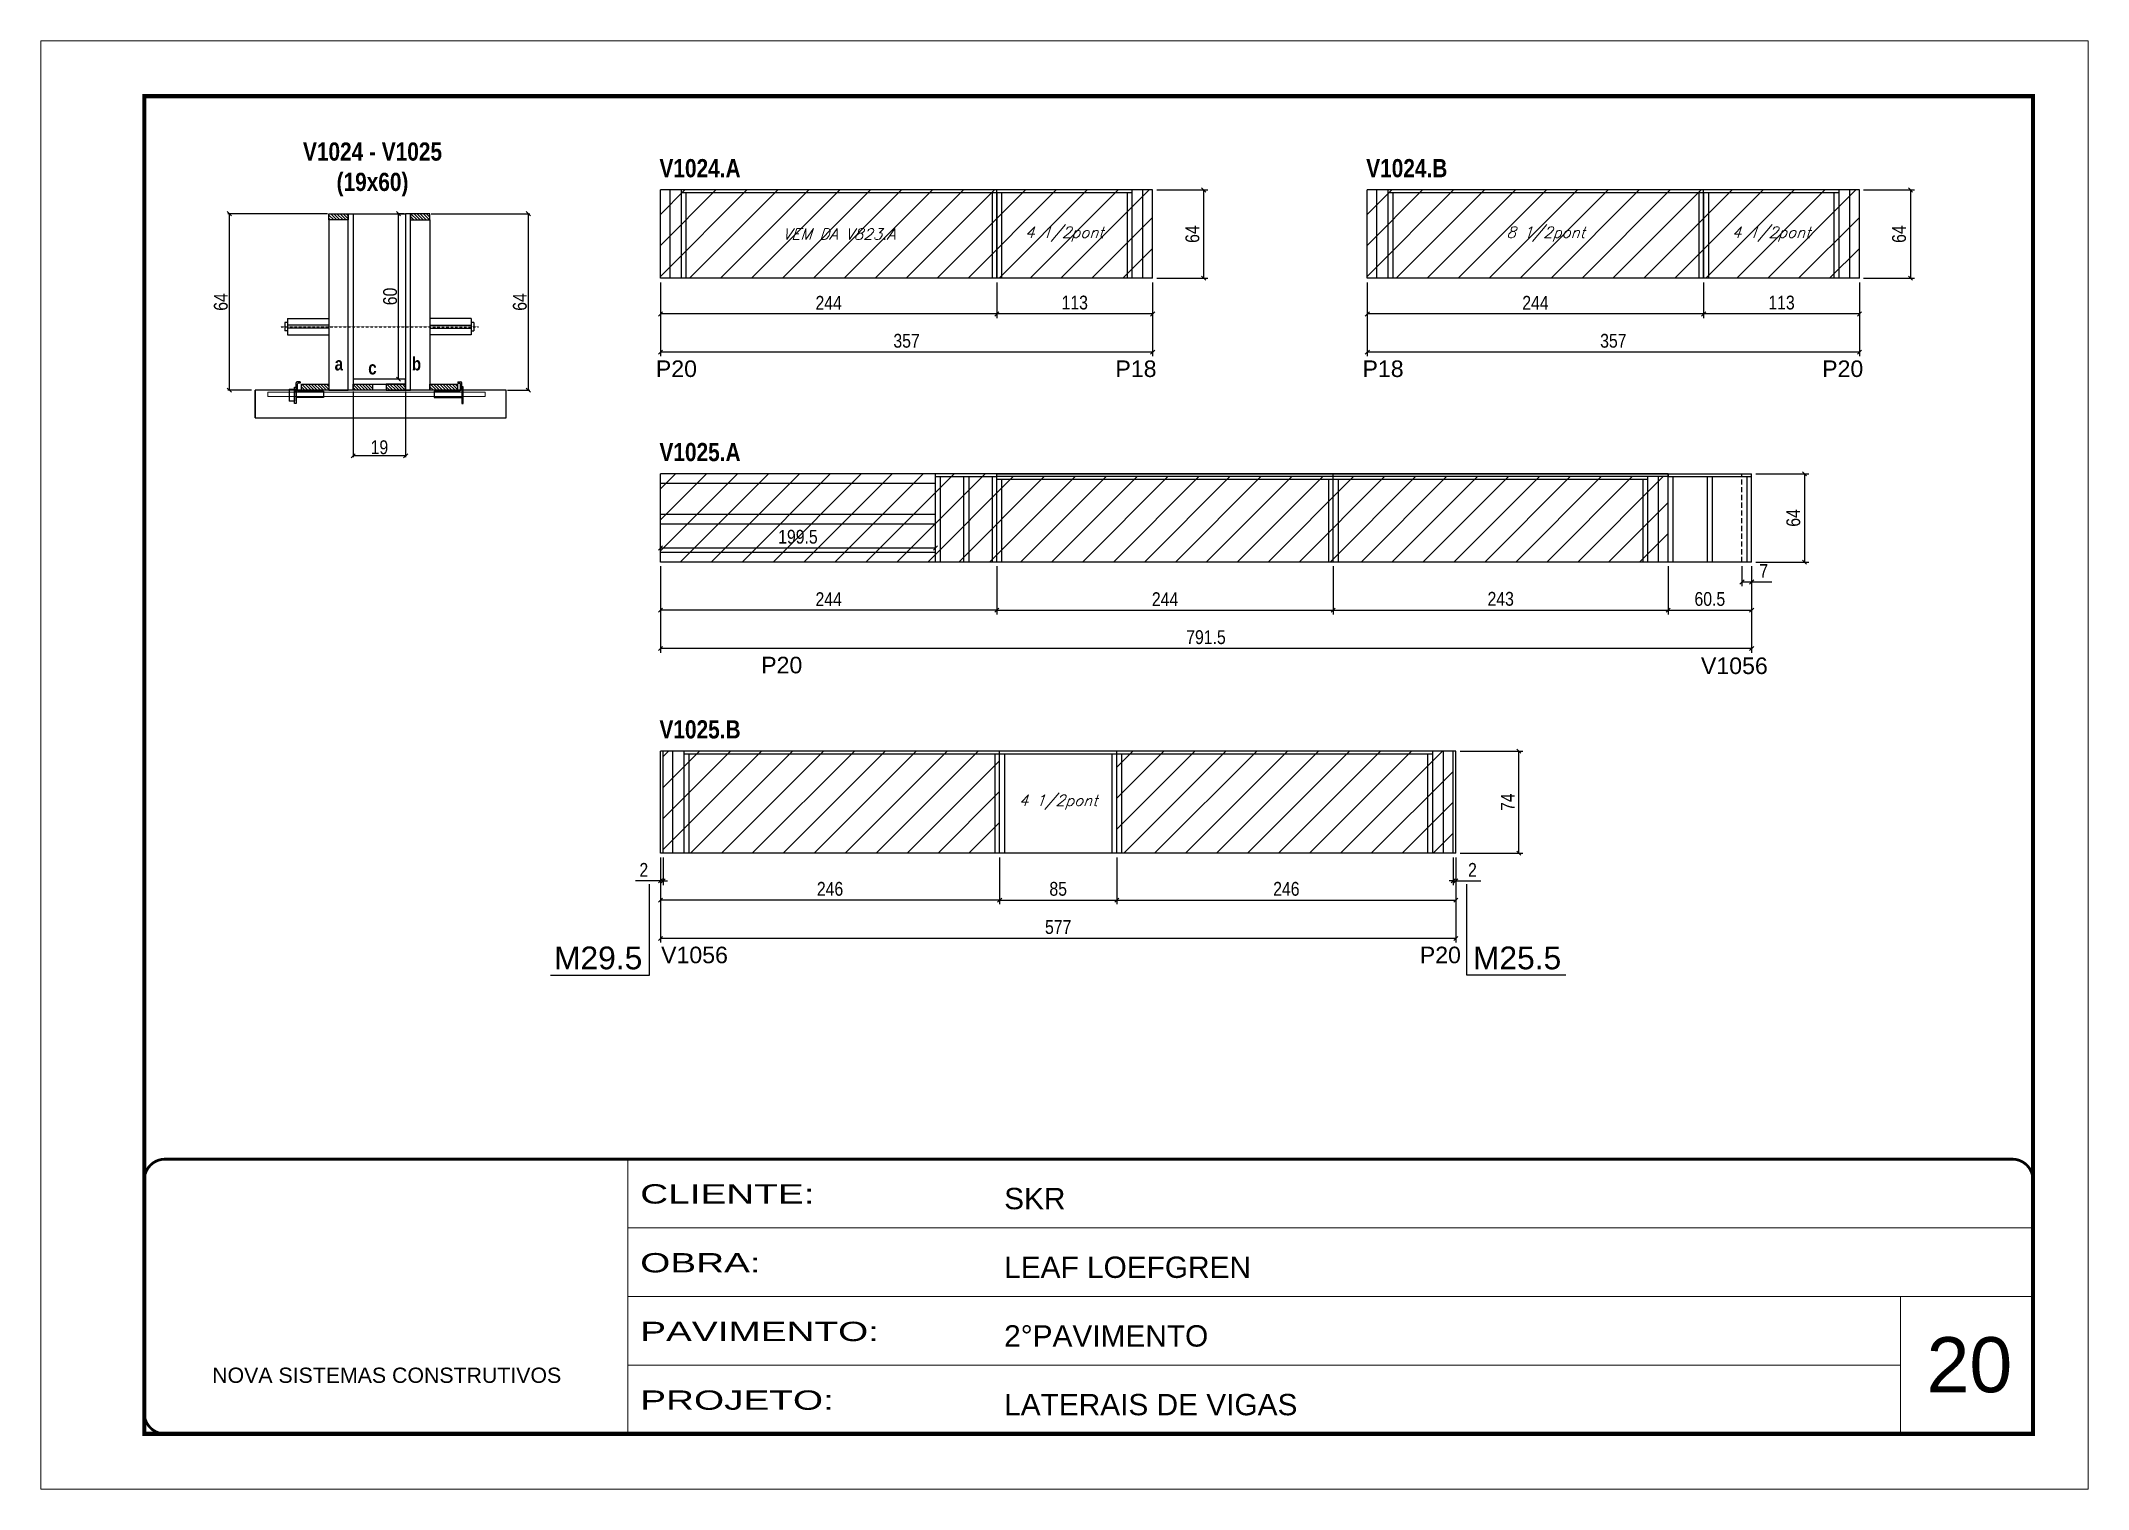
# Model space of a CAD drawing. Extents: x 3309 to 9563, y -2522 to 14608.
# Drawn here: x 8078 to 9563, y 8964 to 10014 of the extents above; entities that cross this region are included whole.
import ezdxf

# ---------------------------------------------------------------- set-up
doc = ezdxf.new("R2010")
doc.units = 0
for name, pattern in [('CONTINUO', [0]), ('DASHED', [0.75, 0.5, -0.25]), ('HIDDEN', [0.375, 0.25, -0.125])]:
    doc.linetypes.add(name, pattern=pattern)
for name, color, linetype in [('5', 5, 'Continuous'), ('barrote', 251, 'Continuous'), ('COTA', 241, 'Continuous'), ('detalhes', 4, 'Continuous'), ('NOMENCLATURA', 7, 'Continuous'), ('Painéis', 200, 'Continuous'), ('presilha', 1, 'Continuous'), ('SARR_2.2x10', 60, 'Continuous'), ('SARR_2.2x7', 40, 'Continuous'), ('SARR_3.5x7', 81, 'Continuous'), ('TENSOR', 3, 'Continuous'), ('texto', 7, 'Continuous')]:
    doc.layers.add(name, color=color, linetype=linetype)
for name, color, linetype, lineweight in [('CARIMBO', 255, 'Continuous', 9), ('CONCRETO', 251, 'Continuous', 25), ('Folhas', 255, 'Continuous', 9), ('Hachura', 251, 'Continuous', 9), ('SARRAFO DE PRESSAO', 251, 'DASHED', 9), ('SCO-___-LAJ', 2, 'Continuous', 0)]:
    doc.layers.add(name, color=color, linetype=linetype, lineweight=lineweight)
doc.styles.add('ARIAL', font='arial.ttf')
doc.styles.add('COTA TECNICA', font='techl___.ttf', dxfattribs={"height": 10})
doc.styles.add('COTA TECNICA 2X', font='techl___.ttf', dxfattribs={"height": 10})
doc.styles.add('Romans', font='romans.shx')
doc.styles.get("Standard").update_dxf_attribs({"font": 'arial.ttf'})
doc.styles.add('TECNICA', font='techb___.ttf', dxfattribs={"height": 10})
doc.styles.add('Tecnologia', font='')
doc.styles.get('Tecnologia').set_extended_font_data('Forgotten Futurist')
doc.dimstyles.new('PAINEL', dxfattribs={"dimtxt": 10, "dimasz": 3, "dimexe": 3, "dimexo": 3, "dimgap": 3, "dimtad": 1, "dimdec": 1, "dimzin": 12, "dimdsep": 46, "dimtxsty": 'COTA TECNICA', "dimblk1": 'OBLIQUE', "dimblk2": 'OBLIQUE', "dimsah": 1, "dimcen": 0.9, "dimclrd": 4, "dimclre": 4, "dimclrt": 240, "dimadec": 1, "dimazin": 3, "dimtfac": 1, "dimtdec": 1, "dimtmove": 0, "dimatfit": 3, "dimfxl": 1, "dimtolj": 1, "dimtzin": 12, "dimarcsym": 0})
doc.dimstyles.new('SECAO', dxfattribs={"dimscale": 0.333333, "dimtxt": 5, "dimasz": 9, "dimexe": 3, "dimexo": 3, "dimgap": 3, "dimtad": 1, "dimdec": 1, "dimlfac": 0.5, "dimzin": 12, "dimdsep": 46, "dimtxsty": 'COTA TECNICA 2X', "dimblk1": 'OBLIQUE', "dimblk2": 'OBLIQUE', "dimsah": 1, "dimcen": 0.9, "dimclrd": 4, "dimclre": 4, "dimclrt": 240, "dimadec": 1, "dimazin": 3, "dimtfac": 1, "dimtdec": 1, "dimtmove": 0, "dimatfit": 3, "dimfxl": 1, "dimtolj": 1, "dimtzin": 12, "dimarcsym": 0})
pattern_1 = [(135, (41539.9267, -113751.8887), (-1.122532015, -1.122532015), [])]

msp = doc.modelspace()

# ---------------------------------------------------------------- texts
at = {"layer": '5', "linetype": 'Continuous'}
for s, rotation, p in [('P20', 359.99996, (8523.94, 9769.9)), ('P18', 0.00004, (8857.3, 9769.9)), ('P18', 359.99996, (9036.55, 9769.9)), ('P20', 0.00004, (9369.98, 9769.9)), ('P20', 0.00004, (8600.35, 9555.03)), ('V1056', 0.00004, (9282.06, 9554.52)), ('V1056', 0.00004, (8527.73, 9344.83)), ('P20', 0.00004, (9078.1, 9344.83))]:
    msp.add_text(s, height=12, rotation=rotation, dxfattribs=at).set_placement(p)
at = {"layer": 'CARIMBO', "style": 'ARIAL'}
msp.add_text('20', height=40, dxfattribs=at).set_placement((9445.73, 9033.7))
at = {"layer": 'detalhes', "style": 'TECNICA'}
for s, p in [('a', (8290.91, 9774.67)), ('c', (8315.28, 9771.75)), ('b', (8346.89, 9774.66))]:
    msp.add_text(s, height=9.6, dxfattribs=at).set_placement(p)
at = {"layer": 'NOMENCLATURA', "style": 'TECNICA'}
for s, p in [('V1024.A', (8526.56, 9914.72)), ('V1024.B', (9039.24, 9914.72)), ('V1025.A', (8526.56, 9708.87)), ('V1025.B', (8526.56, 9507.78))]:
    msp.add_text(s, height=13.2, dxfattribs=at).set_placement(p)
at = {"layer": 'NOMENCLATURA', "linetype": 'Continuous'}
for s, p in [('M29.5', (8450.05, 9340.42, 0)), ('M25.5', (9116.65, 9340.42, 0))]:
    msp.add_text(s, height=16.5, dxfattribs=at).set_placement(p)
at = {"layer": 'NOMENCLATURA', "insert": (8318.39, 9939.98), "char_height": 13.2, "attachment_point": 2, "style": 'TECNICA'}
msp.add_mtext_dynamic_manual_height_columns('V1024 - V1025\\P(19x60)', width=300.2766, gutter_width=1, heights=[0], dxfattribs=at)
at = {"layer": 'texto', "color": 2, "char_height": 8, "attachment_point": 5, "style": 'Romans'}
for s, insert in [('{\\Q19;\\C256;VEM DA V823.A}', (8656.78, 9873.53)), ('{\\Q19;\\C256;4 1/2pont}', (8820.28, 9873.53)), ('{\\Q19;\\C256;8 1/2pont}', (9169.46, 9873.53)), ('{\\Q19;\\C256;4 1/2pont}', (9332.96, 9873.53)), ('{\\Q19;\\C256;4 1/2pont}', (8815.78, 9461.59))]:
    msp.add_mtext(s, dxfattribs=dict(at, insert=insert))

# ---------------------------------------------------------------- blocks, each defined once
blk = doc.blocks.new('9999999999')
at = {"color": 30, "linetype": 'CONTINUO'}
for p, q in [((98564.6, 34230.2), (98564.6, 34429.4)), ((98564.6, 34379.6), (99584, 34379.6)), ((98564.6, 34329.8), (99488, 34329.8)), ((99584, 34329.8), (99488, 34329.8)), ((99488, 34329.8), (99488, 34230.2)), ((98564.6, 34280), (99488, 34280))]:
    blk.add_line(p, q, dxfattribs=at)
at = {"color": 30, "linetype": 'CONTINUO', "const_width": 2}
blk.add_lwpolyline([(99584, 34230.2), (99584, 34414.4, 0.414214), (99569, 34429.4), (98229, 34429.4, 0.414214), (98214, 34414.4), (98214, 34245.2, 0.414214), (98229, 34230.2), (99584, 34230.2)], format="xyb", dxfattribs=at)
at = {"layer": 'Folhas'}
blk.add_lwpolyline([(98139, 34190.2), (99624, 34190.2), (99624, 35240.2), (98139, 35240.2)], close=True, dxfattribs=at)
at = {"layer": 'Folhas', "color": 30, "const_width": 3}
blk.add_lwpolyline([(98214, 34230.2), (99584, 34230.2), (99584, 35200.2), (98214, 35200.2)], close=True, dxfattribs=at)
at = {"color": 7, "linetype": 'Continuous', "ltscale": 5, "style": 'ARIAL'}
for s, height, p in [('SKR', 15.48, (98837.7, 34393.1)), ('LEAF LOEFGREN', 15.483, (98837.7, 34343.3)), ('2°PAVIMENTO', 15.483, (98837.7, 34293.5)), ('NOVA SISTEMAS CONSTRUTIVOS', 11.059, (98263.2, 34267.2)), ('LATERAIS DE VIGAS', 15.483, (98837.7, 34243.7))]:
    blk.add_text(s, height=height, dxfattribs=at).set_placement(p)
at = {"layer": 'Folhas', "color": 7, "style": 'Tecnologia', "width": 1.5}
for s, p in [('CLIENTE:', (98573.7, 34397.2)), ('OBRA:', (98573.7, 34347.3)), ('PAVIMENTO:', (98573.7, 34297.5)), ('PROJETO:', (98573.7, 34247.7))]:
    blk.add_text(s, height=14, dxfattribs=at).set_placement(p)
blk = doc.blocks.new('_Oblique')
at = {"color": 0, "linetype": 'ByBlock', "lineweight": -2}
blk.add_line((-0.5, -0.5), (0.5, 0.5), dxfattribs=at)
blk = doc.blocks.new('*D617')
at = {"layer": 'COTA', "color": 4, "lineweight": -2, "transparency": 16777216}
for p, q in [((8304.4, 9759.3), (8304.4, 9711.8)), ((8342.4, 9759.3), (8342.4, 9711.8)), ((8342.4, 9712.8), (8304.4, 9712.8))]:
    blk.add_line(p, q, dxfattribs=at)
at = {"layer": 'Defpoints', "color": 0, "transparency": 16777216}
for p in [(8304.4, 9760.3), (8342.4, 9760.3), (8304.4, 9712.8)]:
    blk.add_point(p, dxfattribs=at)
at = {"layer": 'COTA', "color": 4, "lineweight": -2, "transparency": 16777216, "xscale": 3, "yscale": 3, "zscale": 3, "rotation": 180}
blk.add_blockref('_Oblique', (8304.4, 9712.8), dxfattribs=at)
at = {"layer": 'COTA', "color": 4, "lineweight": -2, "transparency": 16777216, "xscale": 3, "yscale": 3, "zscale": 3}
blk.add_blockref('_Oblique', (8342.4, 9712.8), dxfattribs=at)
at = {"layer": 'COTA', "color": 240, "transparency": 16777216, "insert": (8323.4, 9718.9), "char_height": 10, "attachment_point": 5, "style": 'COTA TECNICA 2X'}
blk.add_mtext('\\A1;19', dxfattribs=at)
blk = doc.blocks.new('PRESILHA METÁLICA 1')
at = {"layer": 'presilha'}
for p, q in [((0, 13), (6, 13)), ((0, 13), (0, 0)), ((6, 0), (0, 0)), ((6, 15.5), (7.5, 15.5)), ((6, -2.5), (6, 15.5)), ((6, 13), (6, 0)), ((7.5, 10.6), (7.5, 19.9)), ((7.5, 15.5), (7.5, -2.5)), ((37.5, 4.1), (7.5, 4.1)), ((12, 21), (8.6, 21)), ((9, 11.6), (9, 18.9)), ((12, 19.5), (9.6, 19.5)), ((37.5, 11), (9.6, 11)), ((12, 21), (12, 19.5)), ((37.5, 11), (37.5, 4.1)), ((7.5, -2.5), (6, -2.5))]:
    blk.add_line(p, q, dxfattribs=at)
for centre, radius, start, end in [((8.6, 19.9), 1.14, 90, 180), ((9.6, 18.9), 0.57, 90, 180), ((9.6, 11.6), 0.57, 180, 270)]:
    blk.add_arc(centre, radius, start, end, dxfattribs=at)
blk = doc.blocks.new('PRESILHA METÁLICA 2')
at = {"layer": 'presilha'}
for p, q in [((-5.2, 23.5), (-5.2, 22)), ((-5.2, 23.5), (-1.9, 23.5)), ((-0.8, 14.6), (-0.8, 22.4)), ((-30.8, 13.5), (-30.8, 6.6)), ((-30.8, 13.5), (-2.8, 13.5)), ((-30.8, 6.6), (-0.8, 6.6)), ((-5.2, 22), (-2.8, 22)), ((-2.2, 14.1), (-2.2, 21.4)), ((0.8, 18), (-0.8, 18)), ((-0.8, 18), (-0.8, 0)), ((-0.8, 0), (0.8, 0)), ((0.8, 0), (0.8, 18))]:
    blk.add_line(p, q, dxfattribs=at)
for centre, radius, start, end in [((-1.9, 22.4), 1.14, 0, 90), ((-2.8, 21.4), 0.57, 0, 90), ((-2.8, 14.1), 0.57, 270, 0)]:
    blk.add_arc(centre, radius, start, end, dxfattribs=at)
blk = doc.blocks.new('*D618')
at = {"layer": 'COTA', "color": 4, "lineweight": -2, "transparency": 16777216}
for p, q in [((8361, 9888.3), (8432.4, 9888.3)), ((8431.4, 9888.3), (8431.4, 9760.3)), ((8416.2, 9760.3), (8432.4, 9760.3))]:
    blk.add_line(p, q, dxfattribs=at)
at = {"layer": 'Defpoints', "color": 0, "transparency": 16777216}
for p in [(8360, 9888.3), (8415.2, 9760.3), (8431.4, 9760.3)]:
    blk.add_point(p, dxfattribs=at)
at = {"layer": 'COTA', "color": 4, "lineweight": -2, "transparency": 16777216, "xscale": 3, "yscale": 3, "zscale": 3}
for p, rotation in [((8431.4, 9888.3), 90), ((8431.4, 9760.3), 270)]:
    blk.add_blockref('_Oblique', p, dxfattribs=dict(at, rotation=rotation))
at = {"layer": 'COTA', "color": 240, "transparency": 16777216, "insert": (8425.3, 9824.3), "char_height": 10, "attachment_point": 5, "rotation": 90, "style": 'COTA TECNICA 2X'}
blk.add_mtext('\\A1;64', dxfattribs=at)
blk = doc.blocks.new('*D619')
at = {"layer": 'COTA', "color": 4, "lineweight": -2, "transparency": 16777216}
for p, q in [((8285.8, 9888.3), (8213.5, 9888.3)), ((8214.5, 9888.3), (8214.5, 9760.3)), ((8230.6, 9760.3), (8213.5, 9760.3))]:
    blk.add_line(p, q, dxfattribs=at)
at = {"layer": 'Defpoints', "color": 0, "transparency": 16777216}
for p in [(8286.8, 9888.3), (8214.5, 9760.3), (8231.6, 9760.3)]:
    blk.add_point(p, dxfattribs=at)
at = {"layer": 'COTA', "color": 4, "lineweight": -2, "transparency": 16777216, "xscale": 3, "yscale": 3, "zscale": 3}
for p, rotation in [((8214.5, 9888.3), 90), ((8214.5, 9760.3), 270)]:
    blk.add_blockref('_Oblique', p, dxfattribs=dict(at, rotation=rotation))
at = {"layer": 'COTA', "color": 240, "transparency": 16777216, "insert": (8208.4, 9824.3), "char_height": 10, "attachment_point": 5, "rotation": 90, "style": 'COTA TECNICA 2X'}
blk.add_mtext('\\A1;64', dxfattribs=at)
blk = doc.blocks.new('*D620')
at = {"layer": 'COTA', "color": 4, "lineweight": -2, "transparency": 16777216}
for p, q in [((8341.4, 9888.3), (8336.3, 9888.3)), ((8337.3, 9768.3), (8337.3, 9888.3)), ((8341.4, 9768.3), (8336.3, 9768.3))]:
    blk.add_line(p, q, dxfattribs=at)
at = {"layer": 'Defpoints', "color": 0, "transparency": 16777216}
for p in [(8337.3, 9888.3), (8342.4, 9888.3), (8342.4, 9768.3)]:
    blk.add_point(p, dxfattribs=at)
at = {"layer": 'COTA', "color": 4, "lineweight": -2, "transparency": 16777216, "xscale": 3, "yscale": 3, "zscale": 3}
for p, rotation in [((8337.3, 9888.3), 90), ((8337.3, 9768.3), 270)]:
    blk.add_blockref('_Oblique', p, dxfattribs=dict(at, rotation=rotation))
at = {"layer": 'COTA', "color": 240, "transparency": 16777216, "insert": (8331.2, 9828.3), "char_height": 10, "attachment_point": 5, "rotation": 90, "style": 'COTA TECNICA 2X'}
blk.add_mtext('\\A1;60', dxfattribs=at)
blk = doc.blocks.new('*D613')
at = {"layer": 'COTA', "color": 4, "linetype": 'ByBlock', "lineweight": -2, "transparency": 16777216}
for p, q in [((8771.3, 9838.5), (8771.3, 9812.6)), ((8884.3, 9838.5), (8884.3, 9812.6)), ((8884.3, 9815.6), (8771.3, 9815.6))]:
    blk.add_line(p, q, dxfattribs=at)
at = {"layer": 'Defpoints', "color": 0, "linetype": 'ByBlock', "transparency": 16777216}
for p in [(8771.3, 9841.5), (8884.3, 9841.5), (8771.3, 9815.6)]:
    blk.add_point(p, dxfattribs=at)
at = {"layer": 'COTA', "color": 4, "linetype": 'ByBlock', "lineweight": -2, "transparency": 16777216, "xscale": 3, "yscale": 3, "zscale": 3, "rotation": 180}
blk.add_blockref('_Oblique', (8771.3, 9815.6), dxfattribs=at)
at = {"layer": 'COTA', "color": 4, "linetype": 'ByBlock', "lineweight": -2, "transparency": 16777216, "xscale": 3, "yscale": 3, "zscale": 3}
blk.add_blockref('_Oblique', (8884.3, 9815.6), dxfattribs=at)
at = {"layer": 'COTA', "color": 240, "linetype": 'ByBlock', "transparency": 16777216, "insert": (8827.8, 9823.8), "char_height": 10, "attachment_point": 5, "style": 'COTA TECNICA'}
blk.add_mtext('\\A1;113', dxfattribs=at)
blk = doc.blocks.new('*D614')
at = {"layer": 'COTA', "color": 4, "linetype": 'ByBlock', "lineweight": -2, "transparency": 16777216}
for p, q in [((8527.3, 9838.5), (8527.3, 9812.6)), ((8771.3, 9838.5), (8771.3, 9812.6)), ((8771.3, 9815.6), (8527.3, 9815.6))]:
    blk.add_line(p, q, dxfattribs=at)
at = {"layer": 'Defpoints', "color": 0, "linetype": 'ByBlock', "transparency": 16777216}
for p in [(8527.3, 9841.5), (8771.3, 9841.5), (8527.3, 9815.6)]:
    blk.add_point(p, dxfattribs=at)
at = {"layer": 'COTA', "color": 4, "linetype": 'ByBlock', "lineweight": -2, "transparency": 16777216, "xscale": 3, "yscale": 3, "zscale": 3, "rotation": 180}
blk.add_blockref('_Oblique', (8527.3, 9815.6), dxfattribs=at)
at = {"layer": 'COTA', "color": 4, "linetype": 'ByBlock', "lineweight": -2, "transparency": 16777216, "xscale": 3, "yscale": 3, "zscale": 3}
blk.add_blockref('_Oblique', (8771.3, 9815.6), dxfattribs=at)
at = {"layer": 'COTA', "color": 240, "linetype": 'ByBlock', "transparency": 16777216, "insert": (8649.3, 9823.7), "char_height": 10, "attachment_point": 5, "style": 'COTA TECNICA'}
blk.add_mtext('\\A1;244', dxfattribs=at)
blk = doc.blocks.new('*D621')
at = {"layer": 'COTA', "color": 4, "linetype": 'ByBlock', "lineweight": -2, "transparency": 16777216}
for p, q in [((8527.3, 9838.5), (8527.3, 9784.9)), ((8884.3, 9838.5), (8884.3, 9784.9)), ((8884.3, 9787.9), (8527.3, 9787.9))]:
    blk.add_line(p, q, dxfattribs=at)
at = {"layer": 'Defpoints', "color": 0, "linetype": 'ByBlock', "transparency": 16777216}
for p in [(8527.3, 9841.5), (8884.3, 9841.5), (8527.3, 9787.9)]:
    blk.add_point(p, dxfattribs=at)
at = {"layer": 'COTA', "color": 4, "linetype": 'ByBlock', "lineweight": -2, "transparency": 16777216, "xscale": 3, "yscale": 3, "zscale": 3, "rotation": 180}
blk.add_blockref('_Oblique', (8527.3, 9787.9), dxfattribs=at)
at = {"layer": 'COTA', "color": 4, "linetype": 'ByBlock', "lineweight": -2, "transparency": 16777216, "xscale": 3, "yscale": 3, "zscale": 3}
blk.add_blockref('_Oblique', (8884.3, 9787.9), dxfattribs=at)
at = {"layer": 'COTA', "color": 240, "linetype": 'ByBlock', "transparency": 16777216, "insert": (8705.8, 9796.1), "char_height": 10, "attachment_point": 5, "style": 'COTA TECNICA'}
blk.add_mtext('\\A1;357', dxfattribs=at)
blk = doc.blocks.new('*D622')
at = {"layer": 'COTA', "color": 4, "lineweight": -2, "transparency": 16777216}
for p, q in [((8887.3, 9905.5), (8924.3, 9905.5)), ((8921.3, 9905.5), (8921.3, 9841.5)), ((8887.3, 9841.5), (8924.3, 9841.5))]:
    blk.add_line(p, q, dxfattribs=at)
at = {"layer": 'Defpoints', "color": 0, "transparency": 16777216}
for p in [(8884.3, 9905.5, 0), (8884.3, 9841.5, 0), (8921.3, 9841.5)]:
    blk.add_point(p, dxfattribs=at)
at = {"layer": 'COTA', "color": 4, "lineweight": -2, "transparency": 16777216, "xscale": 3, "yscale": 3, "zscale": 3}
for p, rotation in [((8921.3, 9905.5), 90), ((8921.3, 9841.5), 270)]:
    blk.add_blockref('_Oblique', p, dxfattribs=dict(at, rotation=rotation))
at = {"layer": 'COTA', "color": 240, "transparency": 16777216, "insert": (8913.2, 9873.5), "char_height": 10, "attachment_point": 5, "rotation": 90, "style": 'COTA TECNICA'}
blk.add_mtext('\\A1;64', dxfattribs=at)
blk = doc.blocks.new('*D615')
at = {"layer": 'COTA', "color": 4, "linetype": 'ByBlock', "lineweight": -2, "transparency": 16777216}
for p, q in [((9284, 9838.5), (9284, 9812.6)), ((9397, 9838.5), (9397, 9812.6)), ((9397, 9815.6), (9284, 9815.6))]:
    blk.add_line(p, q, dxfattribs=at)
at = {"layer": 'Defpoints', "color": 0, "linetype": 'ByBlock', "transparency": 16777216}
for p in [(9284, 9841.5), (9397, 9841.5), (9284, 9815.6)]:
    blk.add_point(p, dxfattribs=at)
at = {"layer": 'COTA', "color": 4, "linetype": 'ByBlock', "lineweight": -2, "transparency": 16777216, "xscale": 3, "yscale": 3, "zscale": 3, "rotation": 180}
blk.add_blockref('_Oblique', (9284, 9815.6), dxfattribs=at)
at = {"layer": 'COTA', "color": 4, "linetype": 'ByBlock', "lineweight": -2, "transparency": 16777216, "xscale": 3, "yscale": 3, "zscale": 3}
blk.add_blockref('_Oblique', (9397, 9815.6), dxfattribs=at)
at = {"layer": 'COTA', "color": 240, "linetype": 'ByBlock', "transparency": 16777216, "insert": (9340.5, 9823.8), "char_height": 10, "attachment_point": 5, "style": 'COTA TECNICA'}
blk.add_mtext('\\A1;113', dxfattribs=at)
blk = doc.blocks.new('*D616')
at = {"layer": 'COTA', "color": 4, "linetype": 'ByBlock', "lineweight": -2, "transparency": 16777216}
for p, q in [((9040, 9838.5), (9040, 9812.6)), ((9284, 9838.5), (9284, 9812.6)), ((9284, 9815.6), (9040, 9815.6))]:
    blk.add_line(p, q, dxfattribs=at)
at = {"layer": 'Defpoints', "color": 0, "linetype": 'ByBlock', "transparency": 16777216}
for p in [(9040, 9841.5), (9284, 9841.5), (9040, 9815.6)]:
    blk.add_point(p, dxfattribs=at)
at = {"layer": 'COTA', "color": 4, "linetype": 'ByBlock', "lineweight": -2, "transparency": 16777216, "xscale": 3, "yscale": 3, "zscale": 3, "rotation": 180}
blk.add_blockref('_Oblique', (9040, 9815.6), dxfattribs=at)
at = {"layer": 'COTA', "color": 4, "linetype": 'ByBlock', "lineweight": -2, "transparency": 16777216, "xscale": 3, "yscale": 3, "zscale": 3}
blk.add_blockref('_Oblique', (9284, 9815.6), dxfattribs=at)
at = {"layer": 'COTA', "color": 240, "linetype": 'ByBlock', "transparency": 16777216, "insert": (9162, 9823.7), "char_height": 10, "attachment_point": 5, "style": 'COTA TECNICA'}
blk.add_mtext('\\A1;244', dxfattribs=at)
blk = doc.blocks.new('*D623')
at = {"layer": 'COTA', "color": 4, "linetype": 'ByBlock', "lineweight": -2, "transparency": 16777216}
for p, q in [((9040, 9838.5), (9040, 9784.9)), ((9397, 9838.5), (9397, 9784.9)), ((9397, 9787.9), (9040, 9787.9))]:
    blk.add_line(p, q, dxfattribs=at)
at = {"layer": 'Defpoints', "color": 0, "linetype": 'ByBlock', "transparency": 16777216}
for p in [(9040, 9841.5), (9397, 9841.5), (9040, 9787.9)]:
    blk.add_point(p, dxfattribs=at)
at = {"layer": 'COTA', "color": 4, "linetype": 'ByBlock', "lineweight": -2, "transparency": 16777216, "xscale": 3, "yscale": 3, "zscale": 3, "rotation": 180}
blk.add_blockref('_Oblique', (9040, 9787.9), dxfattribs=at)
at = {"layer": 'COTA', "color": 4, "linetype": 'ByBlock', "lineweight": -2, "transparency": 16777216, "xscale": 3, "yscale": 3, "zscale": 3}
blk.add_blockref('_Oblique', (9397, 9787.9), dxfattribs=at)
at = {"layer": 'COTA', "color": 240, "linetype": 'ByBlock', "transparency": 16777216, "insert": (9218.5, 9796.1), "char_height": 10, "attachment_point": 5, "style": 'COTA TECNICA'}
blk.add_mtext('\\A1;357', dxfattribs=at)
blk = doc.blocks.new('*D624')
at = {"layer": 'COTA', "color": 4, "lineweight": -2, "transparency": 16777216}
for p, q in [((9400, 9905.5), (9437, 9905.5)), ((9434, 9905.5), (9434, 9841.5)), ((9400, 9841.5), (9437, 9841.5))]:
    blk.add_line(p, q, dxfattribs=at)
at = {"layer": 'Defpoints', "color": 0, "transparency": 16777216}
for p in [(9397, 9905.5, 0), (9397, 9841.5, 0), (9434, 9841.5)]:
    blk.add_point(p, dxfattribs=at)
at = {"layer": 'COTA', "color": 4, "lineweight": -2, "transparency": 16777216, "xscale": 3, "yscale": 3, "zscale": 3}
for p, rotation in [((9434, 9905.5), 90), ((9434, 9841.5), 270)]:
    blk.add_blockref('_Oblique', p, dxfattribs=dict(at, rotation=rotation))
at = {"layer": 'COTA', "color": 240, "transparency": 16777216, "insert": (9425.8, 9873.5), "char_height": 10, "attachment_point": 5, "rotation": 90, "style": 'COTA TECNICA'}
blk.add_mtext('\\A1;64', dxfattribs=at)
blk = doc.blocks.new('*D625')
at = {"layer": 'COTA', "color": 4, "linetype": 'ByBlock', "lineweight": -2, "transparency": 16777216}
for p, q in [((8527.3, 9632.7), (8527.3, 9597.8)), ((8771.3, 9632.7), (8771.3, 9597.8)), ((8771.3, 9600.8), (8527.3, 9600.8))]:
    blk.add_line(p, q, dxfattribs=at)
at = {"layer": 'Defpoints', "color": 0, "linetype": 'ByBlock', "transparency": 16777216}
for p in [(8527.3, 9635.7), (8771.3, 9635.7), (8527.3, 9600.8)]:
    blk.add_point(p, dxfattribs=at)
at = {"layer": 'COTA', "color": 4, "linetype": 'ByBlock', "lineweight": -2, "transparency": 16777216, "xscale": 3, "yscale": 3, "zscale": 3, "rotation": 180}
blk.add_blockref('_Oblique', (8527.3, 9600.8), dxfattribs=at)
at = {"layer": 'COTA', "color": 4, "linetype": 'ByBlock', "lineweight": -2, "transparency": 16777216, "xscale": 3, "yscale": 3, "zscale": 3}
blk.add_blockref('_Oblique', (8771.3, 9600.8), dxfattribs=at)
at = {"layer": 'COTA', "color": 240, "linetype": 'ByBlock', "transparency": 16777216, "insert": (8649.3, 9608.8), "char_height": 10, "attachment_point": 5, "style": 'COTA TECNICA'}
blk.add_mtext('\\A1;244', dxfattribs=at)
blk = doc.blocks.new('*D630')
at = {"layer": 'COTA', "color": 4, "linetype": 'ByBlock', "lineweight": -2, "transparency": 16777216}
for p, q in [((8527.3, 9632.7), (8527.3, 9570)), ((9318.8, 9632.7), (9318.8, 9570)), ((9318.8, 9573), (8527.3, 9573))]:
    blk.add_line(p, q, dxfattribs=at)
at = {"layer": 'Defpoints', "color": 0, "linetype": 'ByBlock', "transparency": 16777216}
for p in [(8527.3, 9635.7), (9318.8, 9635.7), (8527.3, 9573)]:
    blk.add_point(p, dxfattribs=at)
at = {"layer": 'COTA', "color": 4, "linetype": 'ByBlock', "lineweight": -2, "transparency": 16777216, "xscale": 3, "yscale": 3, "zscale": 3, "rotation": 180}
blk.add_blockref('_Oblique', (8527.3, 9573), dxfattribs=at)
at = {"layer": 'COTA', "color": 4, "linetype": 'ByBlock', "lineweight": -2, "transparency": 16777216, "xscale": 3, "yscale": 3, "zscale": 3}
blk.add_blockref('_Oblique', (9318.8, 9573), dxfattribs=at)
at = {"layer": 'COTA', "color": 240, "linetype": 'ByBlock', "transparency": 16777216, "insert": (8923, 9581.2), "char_height": 10, "attachment_point": 5, "style": 'COTA TECNICA'}
blk.add_mtext('\\A1;791.5', dxfattribs=at)
blk = doc.blocks.new('*D626')
at = {"layer": 'COTA', "color": 4, "lineweight": -2, "transparency": 16777216}
for p, q in [((8771.3, 9632.7), (8771.3, 9597.8)), ((9015.3, 9632.7), (9015.3, 9597.8)), ((8771.3, 9600.8), (9015.3, 9600.8))]:
    blk.add_line(p, q, dxfattribs=at)
at = {"layer": 'Defpoints', "color": 0, "transparency": 16777216}
for p in [(8771.3, 9635.7, 0), (9015.3, 9635.7, 0), (9015.3, 9600.8)]:
    blk.add_point(p, dxfattribs=at)
at = {"layer": 'COTA', "color": 4, "lineweight": -2, "transparency": 16777216, "xscale": 3, "yscale": 3, "zscale": 3, "rotation": 180}
blk.add_blockref('_Oblique', (8771.3, 9600.8), dxfattribs=at)
at = {"layer": 'COTA', "color": 4, "lineweight": -2, "transparency": 16777216, "xscale": 3, "yscale": 3, "zscale": 3}
blk.add_blockref('_Oblique', (9015.3, 9600.8), dxfattribs=at)
at = {"layer": 'COTA', "color": 240, "transparency": 16777216, "insert": (8893.3, 9608.8), "char_height": 10, "attachment_point": 5, "style": 'COTA TECNICA'}
blk.add_mtext('\\A1;244', dxfattribs=at)
blk = doc.blocks.new('*D631')
at = {"layer": 'COTA', "color": 4, "lineweight": -2, "transparency": 16777216}
for p, q in [((9015.3, 9632.7), (9015.3, 9597.8)), ((9258.3, 9632.7), (9258.3, 9597.8)), ((9015.3, 9600.8), (9258.3, 9600.8))]:
    blk.add_line(p, q, dxfattribs=at)
at = {"layer": 'Defpoints', "color": 0, "transparency": 16777216}
for p in [(9015.3, 9635.7, 0), (9258.3, 9635.7, 0), (9258.3, 9600.8)]:
    blk.add_point(p, dxfattribs=at)
at = {"layer": 'COTA', "color": 4, "lineweight": -2, "transparency": 16777216, "xscale": 3, "yscale": 3, "zscale": 3, "rotation": 180}
blk.add_blockref('_Oblique', (9015.3, 9600.8), dxfattribs=at)
at = {"layer": 'COTA', "color": 4, "lineweight": -2, "transparency": 16777216, "xscale": 3, "yscale": 3, "zscale": 3}
blk.add_blockref('_Oblique', (9258.3, 9600.8), dxfattribs=at)
at = {"layer": 'COTA', "color": 240, "transparency": 16777216, "insert": (9136.8, 9609), "char_height": 10, "attachment_point": 5, "style": 'COTA TECNICA'}
blk.add_mtext('\\A1;243', dxfattribs=at)
blk = doc.blocks.new('*D627')
at = {"layer": 'COTA', "color": 4, "linetype": 'ByBlock', "lineweight": -2, "transparency": 16777216}
for p, q in [((8527.3, 9421.6), (8527.3, 9387.6)), ((8773.3, 9421.6), (8773.3, 9387.6)), ((8773.3, 9390.6), (8527.3, 9390.6))]:
    blk.add_line(p, q, dxfattribs=at)
at = {"layer": 'Defpoints', "color": 0, "linetype": 'ByBlock', "transparency": 16777216}
for p in [(8527.3, 9424.6), (8773.3, 9424.6), (8527.3, 9390.6)]:
    blk.add_point(p, dxfattribs=at)
at = {"layer": 'COTA', "color": 4, "linetype": 'ByBlock', "lineweight": -2, "transparency": 16777216, "xscale": 3, "yscale": 3, "zscale": 3, "rotation": 180}
blk.add_blockref('_Oblique', (8527.3, 9390.6), dxfattribs=at)
at = {"layer": 'COTA', "color": 4, "linetype": 'ByBlock', "lineweight": -2, "transparency": 16777216, "xscale": 3, "yscale": 3, "zscale": 3}
blk.add_blockref('_Oblique', (8773.3, 9390.6), dxfattribs=at)
at = {"layer": 'COTA', "color": 240, "linetype": 'ByBlock', "transparency": 16777216, "insert": (8650.3, 9398.7), "char_height": 10, "attachment_point": 5, "style": 'COTA TECNICA'}
blk.add_mtext('\\A1;246', dxfattribs=at)
blk = doc.blocks.new('*D632')
at = {"layer": 'COTA', "color": 4, "linetype": 'ByBlock', "lineweight": -2, "transparency": 16777216}
for p, q in [((8527.3, 9421.6), (8527.3, 9359.8)), ((9104.3, 9421.6), (9104.3, 9359.8)), ((9104.3, 9362.8), (8527.3, 9362.8))]:
    blk.add_line(p, q, dxfattribs=at)
at = {"layer": 'Defpoints', "color": 0, "linetype": 'ByBlock', "transparency": 16777216}
for p in [(8527.3, 9424.6), (9104.3, 9424.6), (8527.3, 9362.8)]:
    blk.add_point(p, dxfattribs=at)
at = {"layer": 'COTA', "color": 4, "linetype": 'ByBlock', "lineweight": -2, "transparency": 16777216, "xscale": 3, "yscale": 3, "zscale": 3, "rotation": 180}
blk.add_blockref('_Oblique', (8527.3, 9362.8), dxfattribs=at)
at = {"layer": 'COTA', "color": 4, "linetype": 'ByBlock', "lineweight": -2, "transparency": 16777216, "xscale": 3, "yscale": 3, "zscale": 3}
blk.add_blockref('_Oblique', (9104.3, 9362.8), dxfattribs=at)
at = {"layer": 'COTA', "color": 240, "linetype": 'ByBlock', "transparency": 16777216, "insert": (8815.8, 9371), "char_height": 10, "attachment_point": 5, "style": 'COTA TECNICA'}
blk.add_mtext('\\A1;577', dxfattribs=at)
blk = doc.blocks.new('*D633')
at = {"layer": 'COTA', "color": 4, "lineweight": -2, "transparency": 16777216}
for p, q in [((9107.3, 9498.6), (9152.9, 9498.6)), ((9149.9, 9424.6), (9149.9, 9498.6)), ((9107.3, 9424.6), (9152.9, 9424.6))]:
    blk.add_line(p, q, dxfattribs=at)
at = {"layer": 'Defpoints', "color": 0, "transparency": 16777216}
for p in [(9104.3, 9498.6), (9149.9, 9498.6), (9104.3, 9424.6)]:
    blk.add_point(p, dxfattribs=at)
at = {"layer": 'COTA', "color": 4, "lineweight": -2, "transparency": 16777216, "xscale": 3, "yscale": 3, "zscale": 3}
for p, rotation in [((9149.9, 9498.6), 90), ((9149.9, 9424.6), 270)]:
    blk.add_blockref('_Oblique', p, dxfattribs=dict(at, rotation=rotation))
at = {"layer": 'COTA', "color": 240, "transparency": 16777216, "insert": (9141.9, 9461.6), "char_height": 10, "attachment_point": 5, "rotation": 90, "style": 'COTA TECNICA'}
blk.add_mtext('\\A1;74', dxfattribs=at)
blk = doc.blocks.new('*D628')
at = {"layer": 'COTA', "color": 4, "lineweight": -2, "transparency": 16777216}
for p, q in [((8773.3, 9421.6), (8773.3, 9387.6)), ((8858.3, 9421.6), (8858.3, 9387.6)), ((8773.3, 9390.6), (8858.3, 9390.6))]:
    blk.add_line(p, q, dxfattribs=at)
at = {"layer": 'Defpoints', "color": 0, "transparency": 16777216}
for p in [(8773.3, 9424.6, 0), (8858.3, 9424.6, 0), (8858.3, 9390.6)]:
    blk.add_point(p, dxfattribs=at)
at = {"layer": 'COTA', "color": 4, "lineweight": -2, "transparency": 16777216, "xscale": 3, "yscale": 3, "zscale": 3, "rotation": 180}
blk.add_blockref('_Oblique', (8773.3, 9390.6), dxfattribs=at)
at = {"layer": 'COTA', "color": 4, "lineweight": -2, "transparency": 16777216, "xscale": 3, "yscale": 3, "zscale": 3}
blk.add_blockref('_Oblique', (8858.3, 9390.6), dxfattribs=at)
at = {"layer": 'COTA', "color": 240, "transparency": 16777216, "insert": (8815.8, 9398.7), "char_height": 10, "attachment_point": 5, "style": 'COTA TECNICA'}
blk.add_mtext('\\A1;85', dxfattribs=at)
blk = doc.blocks.new('*D634')
at = {"layer": 'COTA', "color": 4, "lineweight": -2, "transparency": 16777216}
for p, q in [((8858.3, 9421.6), (8858.3, 9387.6)), ((9104.3, 9421.6), (9104.3, 9387.6)), ((8858.3, 9390.6), (9104.3, 9390.6))]:
    blk.add_line(p, q, dxfattribs=at)
at = {"layer": 'Defpoints', "color": 0, "transparency": 16777216}
for p in [(8858.3, 9424.6, 0), (9104.3, 9424.6, 0), (9104.3, 9390.6)]:
    blk.add_point(p, dxfattribs=at)
at = {"layer": 'COTA', "color": 4, "lineweight": -2, "transparency": 16777216, "xscale": 3, "yscale": 3, "zscale": 3, "rotation": 180}
blk.add_blockref('_Oblique', (8858.3, 9390.6), dxfattribs=at)
at = {"layer": 'COTA', "color": 4, "lineweight": -2, "transparency": 16777216, "xscale": 3, "yscale": 3, "zscale": 3}
blk.add_blockref('_Oblique', (9104.3, 9390.6), dxfattribs=at)
at = {"layer": 'COTA', "color": 240, "transparency": 16777216, "insert": (8981.3, 9398.7), "char_height": 10, "attachment_point": 5, "style": 'COTA TECNICA'}
blk.add_mtext('\\A1;246', dxfattribs=at)
blk = doc.blocks.new('*D635')
at = {"layer": 'COTA', "color": 4, "lineweight": -2, "transparency": 16777216}
for p, q in [((8527.3, 9421.6), (8527.3, 9401.5)), ((8529.3, 9421.6), (8529.3, 9401.5)), ((8527.3, 9404.5), (8509.2, 9404.5)), ((8529.3, 9404.5), (8527.3, 9404.5)), ((8529.3, 9404.5), (8532.3, 9404.5))]:
    blk.add_line(p, q, dxfattribs=at)
at = {"layer": 'Defpoints', "color": 0, "transparency": 16777216}
for p in [(8527.3, 9424.6, 0), (8529.3, 9424.6, 0), (8527.3, 9404.5)]:
    blk.add_point(p, dxfattribs=at)
at = {"layer": 'COTA', "color": 4, "lineweight": -2, "transparency": 16777216, "xscale": 3, "yscale": 3, "zscale": 3}
blk.add_blockref('_Oblique', (8527.3, 9404.5), dxfattribs=at)
at = {"layer": 'COTA', "color": 4, "lineweight": -2, "transparency": 16777216, "xscale": 3, "yscale": 3, "zscale": 3, "rotation": 180}
blk.add_blockref('_Oblique', (8529.3, 9404.5), dxfattribs=at)
at = {"layer": 'COTA', "color": 240, "transparency": 16777216, "insert": (8515.2, 9412.5), "char_height": 10, "attachment_point": 5, "style": 'COTA TECNICA'}
blk.add_mtext('\\A1;2', dxfattribs=at)
blk = doc.blocks.new('*D629')
at = {"layer": 'COTA', "color": 4, "lineweight": -2, "transparency": 16777216}
for p, q in [((9102.3, 9421.6), (9102.3, 9401.5)), ((9104.3, 9421.6), (9104.3, 9401.5)), ((9102.3, 9404.5), (9099.3, 9404.5)), ((9102.3, 9404.5), (9104.3, 9404.5)), ((9104.3, 9404.5), (9122.4, 9404.5))]:
    blk.add_line(p, q, dxfattribs=at)
at = {"layer": 'Defpoints', "color": 0, "transparency": 16777216}
for p in [(9102.3, 9424.6, 0), (9104.3, 9424.6, 0), (9104.3, 9404.5)]:
    blk.add_point(p, dxfattribs=at)
at = {"layer": 'COTA', "color": 4, "lineweight": -2, "transparency": 16777216, "xscale": 3, "yscale": 3, "zscale": 3}
blk.add_blockref('_Oblique', (9102.3, 9404.5), dxfattribs=at)
at = {"layer": 'COTA', "color": 4, "lineweight": -2, "transparency": 16777216, "xscale": 3, "yscale": 3, "zscale": 3, "rotation": 180}
blk.add_blockref('_Oblique', (9104.3, 9404.5), dxfattribs=at)
at = {"layer": 'COTA', "color": 240, "transparency": 16777216, "insert": (9116.3, 9412.5), "char_height": 10, "attachment_point": 5, "style": 'COTA TECNICA'}
blk.add_mtext('\\A1;2', dxfattribs=at)
blk = doc.blocks.new('*D636')
at = {"layer": 'COTA', "color": 4, "lineweight": -2, "transparency": 16777216}
for p, q in [((8527.3, 9645.7), (8527.3, 9648.9)), ((8726.8, 9645.9), (8527.3, 9645.9)), ((8726.8, 9645.7), (8726.8, 9648.9))]:
    blk.add_line(p, q, dxfattribs=at)
at = {"layer": 'Defpoints', "color": 0, "transparency": 16777216}
for p in [(8527.3, 9645.9), (8527.3, 9642.7), (8726.8, 9642.7)]:
    blk.add_point(p, dxfattribs=at)
at = {"layer": 'COTA', "color": 4, "lineweight": -2, "transparency": 16777216, "xscale": 3, "yscale": 3, "zscale": 3, "rotation": 180}
blk.add_blockref('_Oblique', (8527.3, 9645.9), dxfattribs=at)
at = {"layer": 'COTA', "color": 4, "lineweight": -2, "transparency": 16777216, "xscale": 3, "yscale": 3, "zscale": 3}
blk.add_blockref('_Oblique', (8726.8, 9645.9), dxfattribs=at)
at = {"layer": 'COTA', "color": 240, "transparency": 16777216, "insert": (8627, 9654), "char_height": 10, "attachment_point": 5, "style": 'COTA TECNICA'}
blk.add_mtext('\\A1;199.5', dxfattribs=at)
blk = doc.blocks.new('*D637')
at = {"layer": 'COTA', "color": 4, "lineweight": -2, "transparency": 16777216}
for p, q in [((9258.3, 9632.7), (9258.3, 9597.8)), ((9318.8, 9632.7), (9318.8, 9597.8)), ((9258.3, 9600.8), (9318.8, 9600.8))]:
    blk.add_line(p, q, dxfattribs=at)
at = {"layer": 'Defpoints', "color": 0, "transparency": 16777216}
for p in [(9258.3, 9635.7), (9318.8, 9635.7), (9318.8, 9600.8)]:
    blk.add_point(p, dxfattribs=at)
at = {"layer": 'COTA', "color": 4, "lineweight": -2, "transparency": 16777216, "xscale": 3, "yscale": 3, "zscale": 3, "rotation": 180}
blk.add_blockref('_Oblique', (9258.3, 9600.8), dxfattribs=at)
at = {"layer": 'COTA', "color": 4, "lineweight": -2, "transparency": 16777216, "xscale": 3, "yscale": 3, "zscale": 3}
blk.add_blockref('_Oblique', (9318.8, 9600.8), dxfattribs=at)
at = {"layer": 'COTA', "color": 240, "transparency": 16777216, "insert": (9288.5, 9608.9), "char_height": 10, "attachment_point": 5, "style": 'COTA TECNICA'}
blk.add_mtext('\\A1;60.5', dxfattribs=at)
blk = doc.blocks.new('*D638')
at = {"layer": 'COTA', "color": 4, "lineweight": -2, "transparency": 16777216}
for p, q in [((9321.8, 9699.7), (9360.2, 9699.7)), ((9357.2, 9699.7), (9357.2, 9635.7)), ((9321.8, 9635.7), (9360.2, 9635.7))]:
    blk.add_line(p, q, dxfattribs=at)
at = {"layer": 'Defpoints', "color": 0, "transparency": 16777216}
for p in [(9318.8, 9699.7), (9318.8, 9635.7), (9357.2, 9635.7)]:
    blk.add_point(p, dxfattribs=at)
at = {"layer": 'COTA', "color": 4, "lineweight": -2, "transparency": 16777216, "xscale": 3, "yscale": 3, "zscale": 3}
for p, rotation in [((9357.2, 9699.7), 90), ((9357.2, 9635.7), 270)]:
    blk.add_blockref('_Oblique', p, dxfattribs=dict(at, rotation=rotation))
at = {"layer": 'COTA', "color": 240, "transparency": 16777216, "insert": (9349.1, 9667.7), "char_height": 10, "attachment_point": 5, "rotation": 90, "style": 'COTA TECNICA'}
blk.add_mtext('\\A1;64', dxfattribs=at)
blk = doc.blocks.new('*D639')
at = {"layer": 'COTA', "color": 4, "lineweight": -2, "transparency": 16777216}
for p, q in [((9311.8, 9632.7), (9311.8, 9618.3)), ((9318.8, 9632.7), (9318.8, 9618.3)), ((9311.8, 9621.3), (9318.8, 9621.3)), ((9318.8, 9621.3), (9333.5, 9621.3))]:
    blk.add_line(p, q, dxfattribs=at)
at = {"layer": 'Defpoints', "color": 0, "transparency": 16777216}
for p in [(9311.8, 9635.7, 0), (9318.8, 9635.7, 0), (9318.8, 9621.3)]:
    blk.add_point(p, dxfattribs=at)
at = {"layer": 'COTA', "color": 4, "lineweight": -2, "transparency": 16777216, "xscale": 3, "yscale": 3, "zscale": 3, "rotation": 180}
blk.add_blockref('_Oblique', (9311.8, 9621.3), dxfattribs=at)
at = {"layer": 'COTA', "color": 4, "lineweight": -2, "transparency": 16777216, "xscale": 3, "yscale": 3, "zscale": 3}
blk.add_blockref('_Oblique', (9318.8, 9621.3), dxfattribs=at)
at = {"layer": 'COTA', "color": 240, "transparency": 16777216, "insert": (9327.6, 9629.3), "char_height": 10, "attachment_point": 5, "style": 'COTA TECNICA'}
blk.add_mtext('\\A1;7', dxfattribs=at)

# ---------------------------------------------------------------- dimensions: what is measured, and where the dimension line sits
at = {"layer": 'COTA'}
for base, p1, p2, angle, dimstyle, picture, middle in [((8921.27, 9841.53, 0), (8884.28, 9905.53), (8884.28, 9841.53), 90, 'PAINEL', '*D622', (8913.17, 9873.53, 0)), ((9433.95, 9841.53, 0), (9396.96, 9905.53), (9396.96, 9841.53), 90, 'PAINEL', '*D624', (9425.85, 9873.53, 0)), ((8214.47, 9760.28, 0), (8286.79, 9888.28), (8231.57, 9760.28, 0), 90, 'SECAO', '*D619', (8208.37, 9824.28, 0)), ((8337.31, 9888.28), (8342.39, 9768.28), (8342.39, 9888.28), 90, 'SECAO', '*D620', (8331.21, 9828.28)), ((8431.44, 9760.28, 0), (8359.99, 9888.28), (8415.2, 9760.28, 0), 90, 'SECAO', '*D618', (8425.33, 9824.28, 0)), ((9357.22, 9635.68), (9318.78, 9699.68), (9318.78, 9635.68), 90, 'PAINEL', '*D638', (9349.12, 9667.68)), ((9149.93, 9498.59), (9104.28, 9424.59), (9104.28, 9498.59), 90, 'PAINEL', '*D633', (9141.86, 9461.59)), ((9104.28, 9404.55, 0), (9102.28, 9424.59), (9104.28, 9424.59), 180, 'PAINEL', '*D629', (9116.33, 9412.55, 0))]:
    dim = msp.add_linear_dim(base=base, p1=p1, p2=p2, angle=angle, dimstyle=dimstyle, dxfattribs=at)
    dim.commit()
    dim.dimension.update_dxf_attribs({"geometry": picture, "text_midpoint": middle})
at = {"layer": 'COTA', "linetype": 'ByBlock'}
for base, p1, p2, picture, middle in [((8527.28, 9815.62), (8771.28, 9841.53), (8527.28, 9841.53), '*D614', (8649.28, 9823.69)), ((9039.96, 9815.62), (9283.96, 9841.53), (9039.96, 9841.53), '*D616', (9161.96, 9823.69)), ((8527.28, 9600.75), (8771.28, 9635.68), (8527.28, 9635.68), '*D625', (8649.28, 9608.82)), ((8527.28, 9390.55), (8773.28, 9424.59), (8527.28, 9424.59), '*D627', (8650.28, 9398.65))]:
    dim = msp.add_linear_dim(base=base, p1=p1, p2=p2, angle=180, dimstyle='PAINEL', override={"dimtmove": 1}, dxfattribs=at)
    dim.commit()
    dim.dimension.update_dxf_attribs({"geometry": picture, "text_midpoint": middle})
for base, p1, p2, picture, middle in [((8527.28, 9787.91), (8884.28, 9841.53), (8527.28, 9841.53), '*D621', (8705.78, 9796.13)), ((8771.28, 9815.62), (8884.28, 9841.53), (8771.28, 9841.53), '*D613', (8827.78, 9823.84)), ((9039.96, 9787.91), (9396.96, 9841.53), (9039.96, 9841.53), '*D623', (9218.46, 9796.13)), ((9283.96, 9815.62), (9396.96, 9841.53), (9283.96, 9841.53), '*D615', (9340.46, 9823.84)), ((8527.28, 9573.04), (9318.78, 9635.68), (8527.28, 9635.68), '*D630', (8923.03, 9581.18)), ((8527.28, 9362.84), (9104.28, 9424.59), (8527.28, 9424.59), '*D632', (8815.78, 9370.95))]:
    dim = msp.add_linear_dim(base=base, p1=p1, p2=p2, angle=180, dimstyle='PAINEL', dxfattribs=at)
    dim.commit()
    dim.dimension.update_dxf_attribs({"geometry": picture, "text_midpoint": middle})
at = {"layer": 'COTA'}
dim = msp.add_linear_dim(base=(8304.39, 9712.81), p1=(8342.39, 9760.28), p2=(8304.39, 9760.28), angle=180, dimstyle='SECAO', dxfattribs=at)
dim.commit()
dim.dimension.update_dxf_attribs({"geometry": '*D617', "text_midpoint": (8323.39, 9712.81), "dimtype": 160})
for base, p1, p2, picture, middle in [((8527.28, 9645.9), (8726.78, 9642.68), (8527.28, 9642.68), '*D636', (8627.03, 9654.04)), ((9015.28, 9600.75, 0), (8771.28, 9635.68), (9015.28, 9635.68), '*D626', (8893.28, 9608.82, 0)), ((9258.28, 9600.75, 0), (9015.28, 9635.68), (9258.28, 9635.68), '*D631', (9136.78, 9608.97, 0)), ((9318.78, 9600.75), (9258.28, 9635.68), (9318.78, 9635.68), '*D637', (9288.53, 9608.86)), ((9318.78, 9621.26, 0), (9311.78, 9635.68), (9318.78, 9635.68), '*D639', (9327.64, 9629.33, 0)), ((8527.28, 9404.55, 0), (8529.28, 9424.59), (8527.28, 9424.59), '*D635', (8515.22, 9412.55, 0)), ((8858.28, 9390.55, 0), (8773.28, 9424.59), (8858.28, 9424.59), '*D628', (8815.78, 9398.68, 0)), ((9104.28, 9390.55, 0), (8858.28, 9424.59), (9104.28, 9424.59), '*D634', (8981.28, 9398.65, 0))]:
    dim = msp.add_linear_dim(base=base, p1=p1, p2=p2, dimstyle='PAINEL', dxfattribs=at)
    dim.commit()
    dim.dimension.update_dxf_attribs({"geometry": picture, "text_midpoint": middle})

# ---------------------------------------------------------------- hatches: boundary and pattern name
at = {"layer": 'Hachura', "linetype": 'ByBlock'}
h = msp.add_hatch(dxfattribs=at)
h.set_pattern_fill('ANSI31', color=256, scale=5)
h.set_pattern_definition([(45, (2680.639, 0.018), (-11.22532, 11.22532), [])])
h.paths.add_polyline_path([(8771.28, 9905.53), (8527.28, 9905.53), (8527.28, 9841.53), (8771.28, 9841.53)])
h.paths.add_polyline_path([(8884.28, 9841.53), (8884.28, 9905.53), (8771.28, 9905.53), (8771.28, 9841.53)])
h = msp.add_hatch(dxfattribs=at)
h.set_pattern_fill('ANSI31', color=256, scale=5)
h.set_pattern_definition([(45, (3193.32, 0.018), (-11.22532, 11.22532), [])])
h.paths.add_polyline_path([(9283.96, 9905.53), (9039.96, 9905.53), (9039.96, 9841.53), (9283.96, 9841.53)])
h.paths.add_polyline_path([(9396.96, 9841.53), (9396.96, 9905.53), (9283.96, 9905.53), (9283.96, 9841.53)])
h = msp.add_hatch(dxfattribs=at)
h.set_pattern_fill('ANSI31', color=256, scale=5)
h.set_pattern_definition([(45, (1585, -239.472), (-11.22532, 11.22532), [])])
h.paths.add_polyline_path([(8527.28, 9699.68), (8527.28, 9635.68), (8771.28, 9635.68), (8771.28, 9699.68)])
h.paths.add_polyline_path([(8771.28, 9697.68), (8771.28, 9635.68), (9015.28, 9635.68), (9015.28, 9697.68)])
h.paths.add_polyline_path([(9015.28, 9697.68), (9015.28, 9635.68), (9258.28, 9635.68), (9258.28, 9697.68)])
h = msp.add_hatch(dxfattribs=at)
h.set_pattern_fill('ANSI31', color=256, scale=5)
h.paths.add_polyline_path([(8529.28, 9498.59), (8529.28, 9424.59), (8773.28, 9424.59), (8773.28, 9498.59)])
h.paths.add_polyline_path([(8858.28, 9498.59), (8858.28, 9424.59), (9102.28, 9424.59), (9102.28, 9498.59)])
at = {"layer": 'SARR_2.2x10'}
h = msp.add_hatch(dxfattribs=at)
h.set_pattern_fill('ANSI31', color=256, scale=0.5, angle=90)
h.set_pattern_definition([(135, (41460.3267, -113751.8887), (-1.122532015, -1.122532015), [])])
h.paths.add_polyline_path([(8266.79, 9764.68), (8266.79, 9760.28), (8286.79, 9760.28), (8286.79, 9764.68)])
h = msp.add_hatch(dxfattribs=at)
h.set_pattern_fill('ANSI31', color=256, scale=0.5, angle=90)
h.set_pattern_definition([(135, (41553.5267, -113751.8887), (-1.122532015, -1.122532015), [])])
h.paths.add_polyline_path([(8359.99, 9764.68), (8359.99, 9760.28), (8379.99, 9760.28), (8379.99, 9764.68)])
at = {"layer": 'SARR_2.2x7'}
h = msp.add_hatch(dxfattribs=at)
h.set_pattern_fill('ANSI31', color=256, scale=0.5, angle=90)
h.set_pattern_definition([(135, (41454.3267, -113628.2887), (-1.122532015, -1.122532015), [])])
h.paths.add_polyline_path([(8300.79, 9888.28), (8300.79, 9883.88), (8286.79, 9883.88), (8286.79, 9888.28)])
h = msp.add_hatch(dxfattribs=at)
h.set_pattern_fill('ANSI31', color=256, scale=0.5, angle=90)
h.set_pattern_definition([(135, (41474.3267, -113628.2887), (-1.122532015, -1.122532015), [])])
h.paths.add_polyline_path([(8345.99, 9888.28), (8345.99, 9883.88), (8359.99, 9883.88), (8359.99, 9888.28)])
h = msp.add_hatch(dxfattribs=at)
h.set_pattern_fill('ANSI31', color=256, scale=0.5, angle=90)
h.set_pattern_definition(pattern_1)
h.paths.add_polyline_path([(8318.39, 9760.28), (8318.39, 9764.68), (8304.39, 9764.68), (8304.39, 9760.28)])
h = msp.add_hatch(dxfattribs=at)
h.set_pattern_fill('ANSI31', color=256, scale=0.5, angle=90)
h.set_pattern_definition(pattern_1)
h.paths.add_polyline_path([(8328.39, 9764.68), (8328.39, 9760.28), (8342.39, 9760.28), (8342.39, 9764.68)])

# ---------------------------------------------------------------- linework, layer by layer
at = {"ltscale": 3}
for p, q in [((8254.79, 9809.37), (8254.79, 9803.37)), ((8256.79, 9809.37), (8254.79, 9809.37)), ((8256.79, 9803.37), (8254.79, 9803.37)), ((8256.79, 9812.37), (8256.79, 9800.37)), ((8256.79, 9812.37), (8286.79, 9812.37)), ((8286.79, 9807.37), (8256.79, 9807.37)), ((8286.79, 9805.37), (8256.79, 9805.37)), ((8389.99, 9812.37), (8359.99, 9812.37)), ((8359.99, 9807.37), (8389.99, 9807.37)), ((8359.99, 9805.37), (8389.99, 9805.37)), ((8389.99, 9812.37), (8389.99, 9800.37)), ((8391.99, 9809.37), (8389.99, 9809.37)), ((8389.99, 9803.37), (8391.99, 9803.37)), ((8391.99, 9809.37), (8391.99, 9803.37)), ((8256.79, 9800.37), (8286.79, 9800.37)), ((8389.99, 9800.37), (8359.99, 9800.37))]:
    msp.add_line(p, q, dxfattribs=at)
at = {"layer": 'barrote'}
msp.add_lwpolyline([(8233.33, 9740.28), (8415.25, 9740.28), (8415.25, 9760.28), (8233.33, 9760.28)], close=True, dxfattribs=at)
at = {"layer": 'CONCRETO', "linetype": 'Continuous'}
msp.add_line((8304.39, 9888.28), (8342.39, 9888.28), dxfattribs=at)
at = {"layer": 'detalhes', "color": 250}
msp.add_line((8233.33, 9740.28), (8233.33, 9760.28), dxfattribs=at)
at = {"layer": 'NOMENCLATURA', "linetype": 'Continuous'}
for p, q in [((8519.37, 9336.22, 0), (8519.37, 9402.04, 0)), ((9112.19, 9336.22, 0), (9112.19, 9402.04, 0)), ((8447.49, 9336.22, 0), (8519.37, 9336.22, 0)), ((9184.07, 9336.22, 0), (9112.19, 9336.22, 0))]:
    msp.add_line(p, q, dxfattribs=at)
at = {"layer": 'Painéis', "linetype": 'ByBlock'}
for p, q in [((8884.28, 9905.53), (8527.28, 9905.53)), ((8527.28, 9841.53), (8527.28, 9905.53)), ((8771.28, 9841.53), (8771.28, 9905.53)), ((8884.28, 9841.53), (8884.28, 9905.53)), ((9396.96, 9905.53), (9039.96, 9905.53)), ((9039.96, 9841.53), (9039.96, 9905.53)), ((9283.96, 9841.53), (9283.96, 9905.53)), ((9396.96, 9841.53), (9396.96, 9905.53)), ((8884.28, 9841.53), (8527.28, 9841.53)), ((9396.96, 9841.53), (9039.96, 9841.53)), ((9258.28, 9699.68), (8527.28, 9699.68)), ((8527.28, 9635.68), (8527.28, 9699.68)), ((8771.28, 9635.68), (8771.28, 9699.68)), ((9015.28, 9635.68), (9015.28, 9699.68)), ((9258.28, 9635.68), (9258.28, 9699.68)), ((9258.28, 9699.68), (9318.78, 9699.68)), ((9318.78, 9635.68), (9318.78, 9699.68)), ((9318.78, 9635.68), (8527.28, 9635.68)), ((9104.28, 9498.59), (8527.28, 9498.59)), ((8527.28, 9424.59), (8527.28, 9498.59)), ((8529.28, 9424.59), (8529.28, 9498.59)), ((8773.28, 9424.59), (8773.28, 9498.59)), ((8858.28, 9424.59), (8858.28, 9498.59)), ((9102.28, 9424.59), (9102.28, 9498.59)), ((9104.28, 9424.59), (9104.28, 9498.59)), ((9104.28, 9424.59), (8527.28, 9424.59))]:
    msp.add_line(p, q, dxfattribs=at)
at = {"layer": 'Painéis', "linetype": 'Continuous'}
for points in [[(8300.79, 9760.28), (8300.79, 9888.28), (8304.39, 9888.28), (8304.39, 9760.28)], [(8345.99, 9760.28), (8345.99, 9888.28), (8342.39, 9888.28), (8342.39, 9760.28)], [(8342.39, 9768.28), (8304.39, 9768.28), (8304.39, 9764.68), (8342.39, 9764.68)]]:
    msp.add_lwpolyline(points, close=True, dxfattribs=at)
at = {"layer": 'Painéis', "linetype": 'ByBlock'}
msp.add_lwpolyline([(9258.28, 9697.68), (8771.28, 9697.68), (8771.28, 9699.68), (9258.28, 9699.68)], close=True, dxfattribs=at)
at = {"layer": 'SARR_2.2x10'}
for points in [[(8266.79, 9764.68), (8286.79, 9764.68), (8286.79, 9760.28), (8266.79, 9760.28)], [(8359.99, 9764.68), (8379.99, 9764.68), (8379.99, 9760.28), (8359.99, 9760.28)]]:
    msp.add_lwpolyline(points, close=True, dxfattribs=at)
at = {"layer": 'SARR_2.2x7', "linetype": 'Continuous'}
for p, q in [((8534.28, 9841.53), (8534.28, 9905.53)), ((8877.28, 9841.53), (8877.28, 9905.53)), ((9046.96, 9841.53), (9046.96, 9905.53)), ((9389.96, 9841.53), (9389.96, 9905.53)), ((8771.28, 9903.33), (8542.28, 9903.33)), ((8869.28, 9903.33), (8771.28, 9903.33)), ((9283.96, 9903.33), (9054.96, 9903.33)), ((9381.96, 9903.33), (9283.96, 9903.33)), ((8771.28, 9697.48), (8726.78, 9697.48)), ((9251.28, 9635.68), (9251.28, 9697.68)), ((9318.78, 9697.48), (9258.28, 9697.48)), ((8726.78, 9692.68), (8527.28, 9692.68)), ((9015.28, 9695.48), (8771.28, 9695.48)), ((9243.28, 9695.48), (9015.28, 9695.48)), ((8726.78, 9670.12), (8527.28, 9670.12)), ((8726.78, 9663.12), (8527.28, 9663.12)), ((8726.78, 9642.68), (8527.28, 9642.68)), ((8536.28, 9424.59), (8536.28, 9498.59)), ((8773.28, 9496.39), (8544.28, 9496.39)), ((8858.28, 9496.39), (8773.28, 9496.39)), ((9087.28, 9496.39), (8858.28, 9496.39)), ((9095.28, 9424.59), (9095.28, 9498.59))]:
    msp.add_line(p, q, dxfattribs=at)
at = {"layer": 'SARR_2.2x7', "linetype": 'HIDDEN', "ltscale": 15}
msp.add_line((9311.78, 9635.68), (9311.78, 9699.68), dxfattribs=at)
at = {"layer": 'SARR_2.2x7', "elevation": 0}
for points in [[(8286.79, 9888.28), (8300.79, 9888.28), (8300.79, 9883.88), (8286.79, 9883.88)], [(8359.99, 9888.28), (8345.99, 9888.28), (8345.99, 9883.88), (8359.99, 9883.88)]]:
    msp.add_lwpolyline(points, close=True, dxfattribs=at)
at = {"layer": 'SARR_2.2x7'}
for points in [[(8304.39, 9764.68), (8318.39, 9764.68), (8318.39, 9760.28), (8304.39, 9760.28)], [(8342.39, 9764.68), (8328.39, 9764.68), (8328.39, 9760.28), (8342.39, 9760.28)]]:
    msp.add_lwpolyline(points, close=True, dxfattribs=at)
at = {"layer": 'SARR_3.5x7'}
for p, q in [((8542.28, 9905.53), (8542.28, 9841.53)), ((8869.28, 9905.53), (8869.28, 9841.53)), ((9054.96, 9905.53), (9054.96, 9841.53)), ((9381.96, 9905.53), (9381.96, 9841.53)), ((8545.78, 9903.33), (8545.78, 9841.53)), ((8767.78, 9903.33), (8767.78, 9841.53)), ((8771.28, 9903.33), (8771.28, 9841.53)), ((8774.78, 9903.33), (8774.78, 9841.53)), ((8865.78, 9903.33), (8865.78, 9841.53)), ((9058.46, 9903.33), (9058.46, 9841.53)), ((9280.46, 9903.33), (9280.46, 9841.53)), ((9283.96, 9903.33), (9283.96, 9841.53)), ((9287.46, 9903.33), (9287.46, 9841.53)), ((9378.46, 9903.33), (9378.46, 9841.53)), ((8726.78, 9635.68), (8726.78, 9699.68)), ((8730.28, 9697.48), (8730.28, 9635.68)), ((8747.43, 9635.68), (8747.43, 9697.48)), ((8750.93, 9697.48), (8750.93, 9635.68)), ((8767.78, 9697.48), (8767.78, 9635.68)), ((9243.28, 9697.68), (9243.28, 9635.68)), ((9261.78, 9697.48), (9261.78, 9635.68)), ((9286.77, 9635.68), (9286.77, 9697.48)), ((9290.27, 9697.48), (9290.27, 9635.68)), ((9315.28, 9697.48), (9315.28, 9635.68)), ((8774.78, 9695.48), (8774.78, 9635.68)), ((9011.78, 9695.48), (9011.78, 9635.68)), ((9018.78, 9695.48), (9018.78, 9635.68)), ((9239.78, 9695.48), (9239.78, 9635.68)), ((8544.28, 9498.59), (8544.28, 9424.59)), ((8547.78, 9496.39), (8547.78, 9424.59)), ((8769.78, 9496.39), (8769.78, 9424.59)), ((8776.78, 9496.39), (8776.78, 9424.59)), ((8854.78, 9496.39), (8854.78, 9424.59)), ((8861.78, 9496.39), (8861.78, 9424.59)), ((9083.78, 9496.39), (9083.78, 9424.59)), ((9087.28, 9498.59), (9087.28, 9424.59))]:
    msp.add_line(p, q, dxfattribs=at)
for points in [[(8300.79, 9883.88), (8286.79, 9883.88), (8286.79, 9760.28), (8300.79, 9760.28)], [(8345.99, 9883.88), (8359.99, 9883.88), (8359.99, 9760.28), (8345.99, 9760.28)]]:
    msp.add_lwpolyline(points, close=True, dxfattribs=at)
at = {"layer": 'SCO-___-LAJ', "color": 1}
msp.add_lwpolyline([(8242.34, 9758.95), (8400.17, 9758.95), (8400.17, 9755.75), (8242.34, 9755.75)], close=True, dxfattribs=at)
at = {"layer": 'TENSOR', "linetype": 'HIDDEN', "ltscale": 0.5}
msp.add_line((8251.79, 9806.37), (8395.29, 9806.37), dxfattribs=at)

# ---------------------------------------------------------------- block references
at = {"layer": 'presilha', "xscale": 0.6666666666666666, "yscale": 0.6666666666666666, "zscale": 0.6666666666666666}
for name, p in [('PRESILHA METÁLICA 1', (8257.92, 9752.31)), ('PRESILHA METÁLICA 2', (8383.67, 9750.65))]:
    msp.add_blockref(name, p, dxfattribs=at)
at = {"layer": 'SARRAFO DE PRESSAO', "color": 6, "linetype": 'ByBlock'}
msp.add_blockref('9999999999', (-90061.11, -25226.65), dxfattribs=at)

msp.set_redraw_order([(e.dxf.handle, doc.entitydb.next_handle()) for e in msp.query("TEXT MTEXT ATTDEF DIMENSION ARC_DIMENSION")])  # texts and dimensions are drawn at this point

doc.saveas('drawing.dxf')
